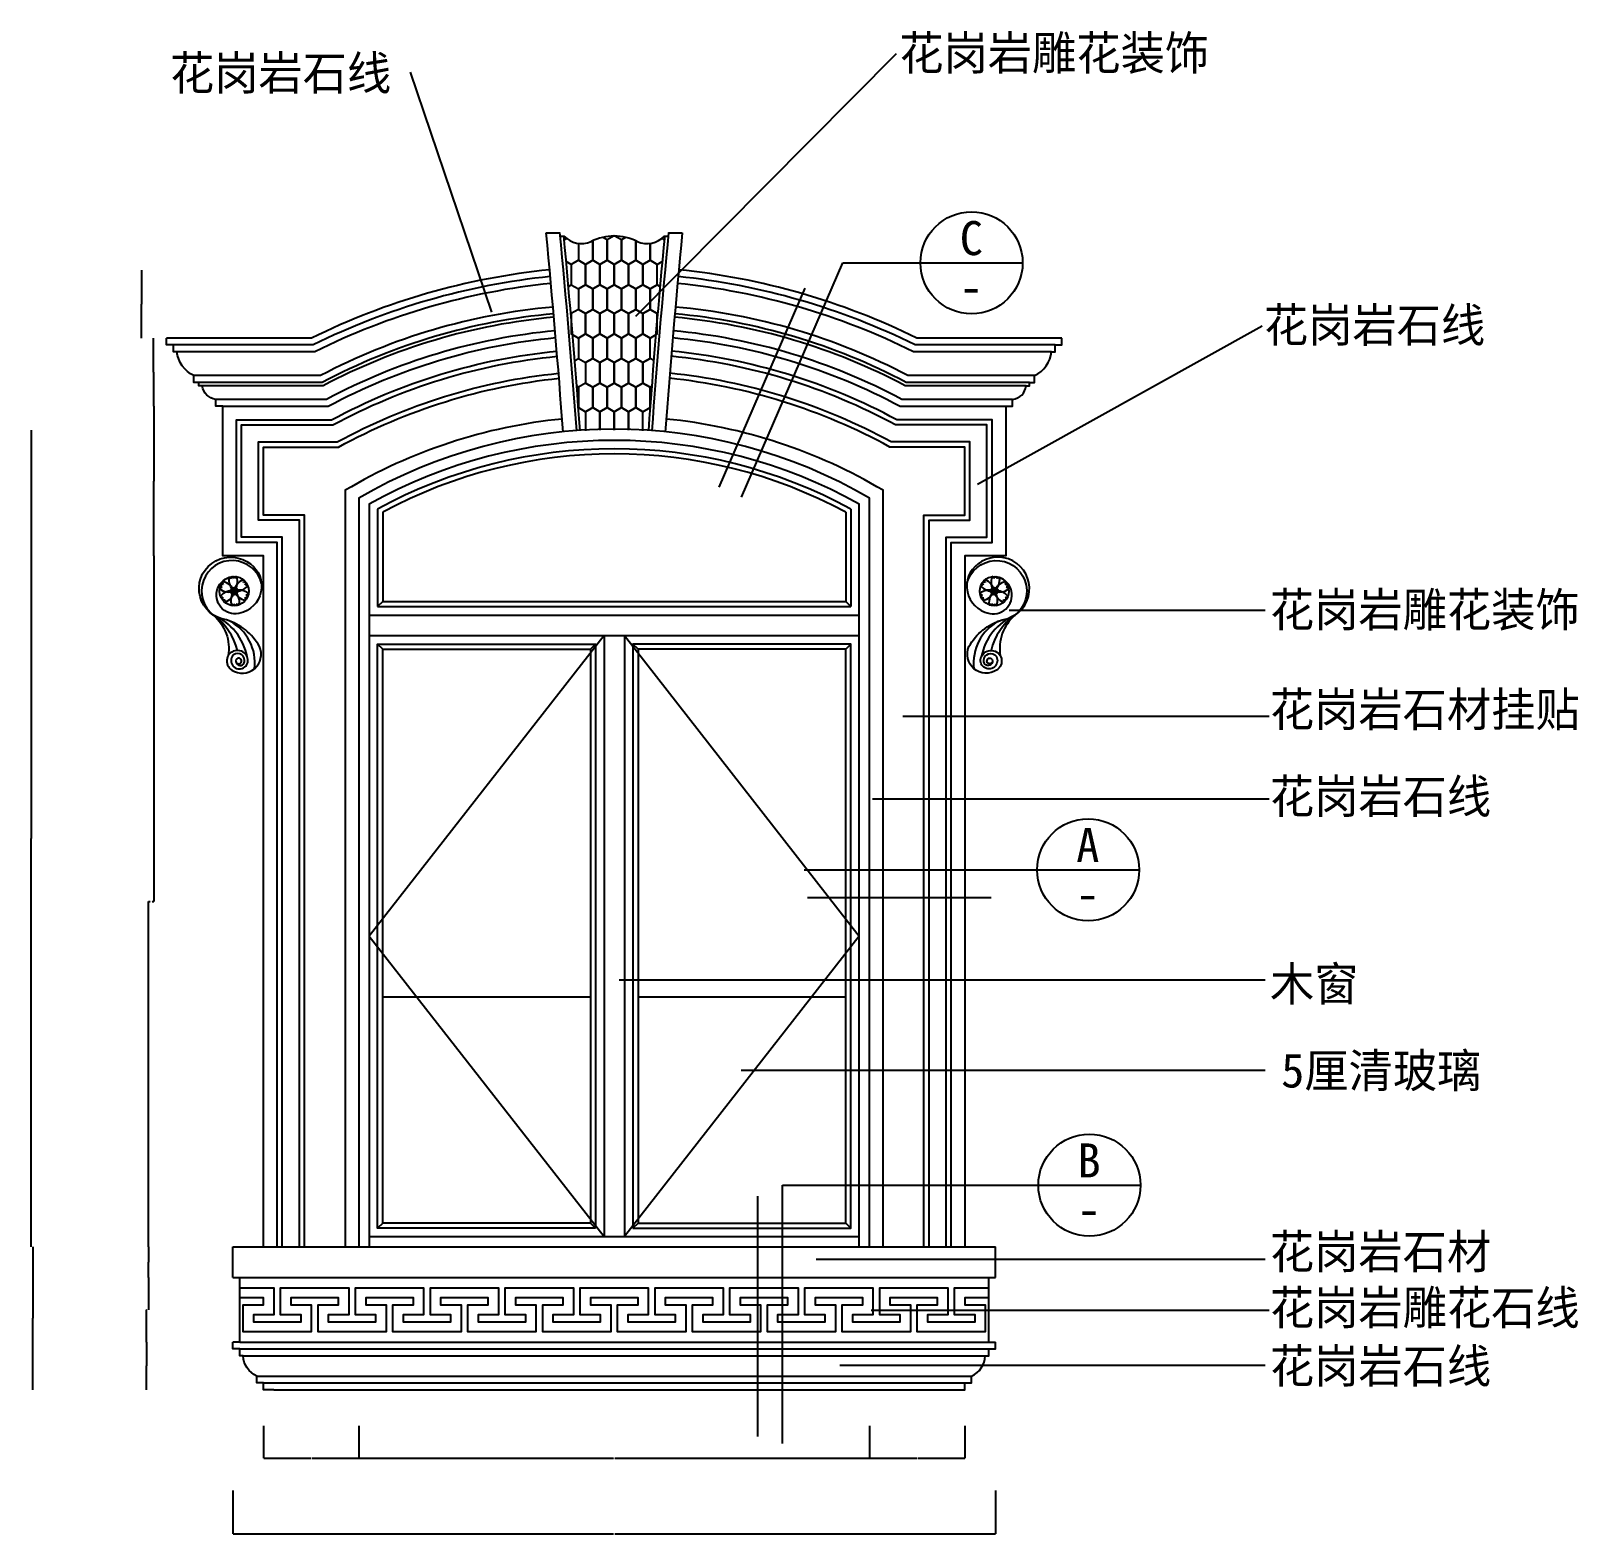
# Model space of a CAD drawing. Header units: metres. Extents: x 1450 to 10156, y 1788 to 13019.
# Drawn here: x 1478 to 6023, y 8602 to 13019 of the extents above; entities that cross this region are included whole.
import ezdxf

# ---------------------------------------------------------------- set-up
doc = ezdxf.new("R2010")
doc.units = ezdxf.units.M
for name, color, linetype in [('3', 3, 'Continuous'), ('4', 4, 'Continuous'), ('7', 7, 'Continuous'), ('BH', 3, 'Continuous'), ('DIM', 3, 'Continuous'), ('TEXT', 3, 'Continuous')]:
    doc.layers.add(name, color=color, linetype=linetype)
doc.dimstyles.get("Standard").update_dxf_attribs({"dimtxt": 2.5, "dimasz": 2.5, "dimexe": 1.25, "dimexo": 0.625, "dimtad": 1, "dimcen": 2.5, "dimazin": 3, "dimtfac": 1, "dimtmove": 0, "dimatfit": 3})

msp = doc.modelspace()

# ---------------------------------------------------------------- texts
at = {"layer": 'DIM'}
for s, p in [('C', (4206.8, 12360)), ('-', (4206.27, 12216.68)), ('A', (4548.97, 10576.48)), ('-', (4548.71, 10433.16)), ('B', (4552.77, 9649.88)), ('-', (4552.51, 9506.56))]:
    msp.add_text(s, height=100, dxfattribs=at).set_placement(p)
at = {"layer": 'TEXT'}
for s, p in [('花岗岩雕花装饰', (4029.17, 12904.05)), ('花岗岩石线', (1886.66, 12845.23)), ('花岗岩石线', (5100.43, 12104.59)), ('花岗岩雕花装饰', (5117.99, 11268.05)), ('花岗岩石材挂贴', (5117.99, 10975.04)), ('花岗岩石线', (5117.99, 10719.77)), ('木窗', (5117.99, 10168.74)), ('5厘清玻璃', (5151.07, 9914.11)), ('花岗岩石材', (5117.99, 9382.07)), ('花岗岩雕花石线', (5117.99, 9217.37)), ('花岗岩石线', (5117.99, 9046.02))]:
    msp.add_text(s, height=100, dxfattribs=at).set_placement(p)

# ---------------------------------------------------------------- blocks, each defined once
blk = doc.blocks.new('*D4')
for p, q in [((1839.61, 11475.97), (1839.61, 10460.97)), ((1823.25, 9445.97), (1823.25, 10460.97)), ((1823.5, 10460.97), (1828.93, 10460.97)), ((1833.93, 10460.97), (1839.36, 10460.97))]:
    blk.add_line(p, q)
at = {"layer": 'Defpoints'}
for p in [(1839.61, 11475.97), (1823.25, 10460.97), (1823.25, 9445.97)]:
    blk.add_point(p, dxfattribs=at)
at = {"layer": 'DIM', "insert": (1831.43, 10460.97), "char_height": 1, "attachment_point": 5}
blk.add_mtext('16,36', dxfattribs=at)
blk = doc.blocks.new('*D12')
for p, q in [((1823.25, 9355.97), (1823.25, 9260.97)), ((1817.77, 9165.97), (1817.77, 9260.97)), ((1818.02, 9260.97), (1818.51, 9260.97)), ((1822.51, 9260.97), (1823, 9260.97))]:
    blk.add_line(p, q)
at = {"layer": 'Defpoints'}
for p in [(1823.25, 9355.97), (1817.77, 9260.97), (1817.77, 9165.97)]:
    blk.add_point(p, dxfattribs=at)
at = {"layer": 'DIM', "insert": (1820.51, 9260.97), "char_height": 1, "attachment_point": 5}
blk.add_mtext('5,48', dxfattribs=at)
blk = doc.blocks.new('*D13')
for p, q in [((1817.77, 9165.97), (1817.77, 9095.97)), ((1817.52, 9095.97), (1817.27, 9095.97)), ((1817.77, 9025.97), (1817.77, 9095.97)), ((1817.77, 9095.97), (1817.77, 9095.97)), ((1818.02, 9095.97), (1818.27, 9095.97))]:
    blk.add_line(p, q)
at = {"layer": 'Defpoints'}
for p in [(1817.77, 9165.97), (1817.77, 9095.97), (1817.77, 9025.97)]:
    blk.add_point(p, dxfattribs=at)
at = {"layer": 'DIM', "insert": (1817.77, 9097.095), "char_height": 1, "attachment_point": 5}
blk.add_mtext('0', dxfattribs=at)
blk = doc.blocks.new('*D15')
for p, q in [((1823.25, 9445.97), (1823.25, 9400.97)), ((1823, 9400.97), (1822.75, 9400.97)), ((1823.25, 9355.97), (1823.25, 9400.97)), ((1823.25, 9400.97), (1823.25, 9400.97)), ((1823.5, 9400.97), (1823.75, 9400.97))]:
    blk.add_line(p, q)
at = {"layer": 'Defpoints'}
for p in [(1823.25, 9445.97), (1823.25, 9400.97), (1823.25, 9355.97)]:
    blk.add_point(p, dxfattribs=at)
at = {"layer": 'DIM', "insert": (1823.25, 9402.095), "char_height": 1, "attachment_point": 5}
blk.add_mtext('0', dxfattribs=at)
blk = doc.blocks.new('*D16')
for p, q in [((1803.47, 12315.97), (1803.47, 12215.97)), ((1803.22, 12215.97), (1802.97, 12215.97)), ((1803.47, 12115.97), (1803.47, 12215.97)), ((1803.47, 12215.97), (1803.47, 12215.97)), ((1803.72, 12215.97), (1803.97, 12215.97))]:
    blk.add_line(p, q)
at = {"layer": 'Defpoints'}
for p in [(1803.47, 12315.97), (1803.47, 12215.97), (1803.47, 12115.97)]:
    blk.add_point(p, dxfattribs=at)
at = {"layer": 'DIM', "insert": (1803.47, 12217.095), "char_height": 1, "attachment_point": 5}
blk.add_mtext('0', dxfattribs=at)
blk = doc.blocks.new('*D17')
for p, q in [((1837.03, 12115.97), (1837.03, 12015.97)), ((1839.86, 12015.97), (1836.78, 12015.97)), ((1839.61, 11915.97), (1839.61, 12015.97))]:
    blk.add_line(p, q)
at = {"layer": 'Defpoints'}
for p in [(1837.03, 12115.97), (1839.61, 12015.97), (1839.61, 11915.97)]:
    blk.add_point(p, dxfattribs=at)
at = {"layer": 'DIM', "insert": (1838.32, 12014.845), "char_height": 1, "attachment_point": 5}
blk.add_mtext('2,58', dxfattribs=at)
blk = doc.blocks.new('*D18')
for p, q in [((1839.61, 11915.97), (1839.61, 11695.97)), ((1839.36, 11695.97), (1839.11, 11695.97)), ((1839.61, 11475.97), (1839.61, 11695.97)), ((1839.61, 11695.97), (1839.61, 11695.97)), ((1839.86, 11695.97), (1840.11, 11695.97))]:
    blk.add_line(p, q)
at = {"layer": 'Defpoints'}
for p in [(1839.61, 11915.97), (1839.61, 11695.97), (1839.61, 11475.97)]:
    blk.add_point(p, dxfattribs=at)
at = {"layer": 'DIM', "insert": (1839.61, 11697.095), "char_height": 1, "attachment_point": 5}
blk.add_mtext('0', dxfattribs=at)
blk = doc.blocks.new('*D25')
for p, q in [((2441.76, 8919.59), (2441.76, 8824.59)), ((3941.76, 8919.59), (3941.76, 8824.59)), ((2442.01, 8824.59), (3189.76, 8824.59)), ((3193.76, 8824.59), (3941.51, 8824.59))]:
    blk.add_line(p, q)
at = {"layer": 'Defpoints'}
for p in [(2441.76, 8919.59), (3941.76, 8919.59), (2441.76, 8824.59)]:
    blk.add_point(p, dxfattribs=at)
at = {"layer": 'DIM', "insert": (3191.76, 8824.59), "char_height": 1, "attachment_point": 5}
blk.add_mtext('1500', dxfattribs=at)
blk = doc.blocks.new('*D26')
for p, q in [((2071.76, 8730.08), (2071.76, 8602.71)), ((4311.76, 8730.08), (4311.76, 8602.71)), ((2072.01, 8602.71), (3189.76, 8602.71)), ((3193.76, 8602.71), (4311.51, 8602.71))]:
    blk.add_line(p, q)
at = {"layer": 'Defpoints'}
for p in [(2071.76, 8730.08), (4311.76, 8730.08), (2071.76, 8602.71)]:
    blk.add_point(p, dxfattribs=at)
at = {"layer": 'DIM', "insert": (3191.76, 8602.71), "char_height": 1, "attachment_point": 5}
blk.add_mtext('2240', dxfattribs=at)
blk = doc.blocks.new('*D27')
for p, q in [((2161.76, 8919.59), (2161.76, 8824.59)), ((2441.76, 8919.59), (2441.76, 8824.59)), ((2162.01, 8824.59), (2300.26, 8824.59)), ((2303.26, 8824.59), (2441.51, 8824.59))]:
    blk.add_line(p, q)
at = {"layer": 'Defpoints'}
for p in [(2161.76, 8919.59), (2441.76, 8919.59), (2161.76, 8824.59)]:
    blk.add_point(p, dxfattribs=at)
at = {"layer": 'DIM', "insert": (2301.76, 8824.59), "char_height": 1, "attachment_point": 5}
blk.add_mtext('280', dxfattribs=at)
blk = doc.blocks.new('*D28')
for p, q in [((3941.76, 8919.59), (3941.76, 8824.59)), ((4221.76, 8919.59), (4221.76, 8824.59)), ((3942.01, 8824.59), (4080.26, 8824.59)), ((4083.26, 8824.59), (4221.51, 8824.59))]:
    blk.add_line(p, q)
at = {"layer": 'Defpoints'}
for p in [(3941.76, 8919.59), (4221.76, 8919.59), (3941.76, 8824.59)]:
    blk.add_point(p, dxfattribs=at)
at = {"layer": 'DIM', "insert": (4081.76, 8824.59), "char_height": 1, "attachment_point": 5}
blk.add_mtext('280', dxfattribs=at)
blk = doc.blocks.new('*D3')
for p, q in [((1478.8, 11845.97), (1478.8, 10645.97)), ((1478.55, 10645.97), (1478.3, 10645.97)), ((1478.8, 9445.97), (1478.8, 10645.97)), ((1478.8, 10645.97), (1478.8, 10645.97)), ((1479.05, 10645.97), (1479.3, 10645.97))]:
    blk.add_line(p, q)
at = {"layer": 'Defpoints'}
for p in [(1478.8, 11845.97), (1478.8, 10645.97), (1478.8, 9445.97)]:
    blk.add_point(p, dxfattribs=at)
at = {"layer": 'DIM', "insert": (1478.8, 10647.095), "char_height": 1, "attachment_point": 5}
blk.add_mtext('0', dxfattribs=at)
blk = doc.blocks.new('*D14')
for p, q in [((1484.05, 9445.97), (1484.05, 9235.97)), ((1483.8, 9235.97), (1483.55, 9235.97)), ((1484.05, 9025.97), (1484.05, 9235.97)), ((1484.05, 9235.97), (1484.05, 9235.97)), ((1484.3, 9235.97), (1484.55, 9235.97))]:
    blk.add_line(p, q)
at = {"layer": 'Defpoints'}
for p in [(1484.05, 9445.97), (1484.05, 9235.97), (1484.05, 9025.97)]:
    blk.add_point(p, dxfattribs=at)
at = {"layer": 'DIM', "insert": (1484.05, 9237.095), "char_height": 1, "attachment_point": 5}
blk.add_mtext('0', dxfattribs=at)

# ---------------------------------------------------------------- dimensions: what is measured, and where the dimension line sits
at = {"layer": 'DIM'}
for base, p1, p2, picture, middle in [((1803.47, 12215.97), (1803.47, 12115.97), (1803.47, 12315.97), '*D16', (1803.47, 12217.095)), ((1839.61, 12015.97), (1839.61, 11915.97), (1837.03, 12115.97), '*D17', (1838.32, 12014.845)), ((1839.61, 11695.97), (1839.61, 11475.97), (1839.61, 11915.97), '*D18', (1839.61, 11697.095)), ((1478.8, 10645.97), (1478.8, 9445.97), (1478.8, 11845.97), '*D3', (1478.8, 10647.095)), ((1823.25, 10460.97), (1823.25, 9445.97), (1839.61, 11475.97), '*D4', (1831.43, 10460.97)), ((1484.05, 9235.97), (1484.05, 9025.97), (1484.05, 9445.97), '*D14', (1484.05, 9237.095)), ((1823.25, 9400.97), (1823.25, 9355.97), (1823.25, 9445.97), '*D15', (1823.25, 9402.095)), ((1817.77, 9260.97), (1817.77, 9165.97), (1823.25, 9355.97), '*D12', (1820.51, 9260.97)), ((1817.77, 9095.97), (1817.77, 9025.97), (1817.77, 9165.97), '*D13', (1817.77, 9097.095)), ((2161.76, 8824.59), (2161.76, 8919.59), (2441.76, 8919.59), '*D27', (2301.76, 8824.59)), ((2441.76, 8824.59), (2441.76, 8919.59), (3941.76, 8919.59), '*D25', (3191.76, 8824.59)), ((3941.76, 8824.59), (3941.76, 8919.59), (4221.76, 8919.59), '*D28', (4081.76, 8824.59)), ((2071.76, 8602.71), (2071.76, 8730.08), (4311.76, 8730.08), '*D26', (3191.76, 8602.71))]:
    dim = msp.add_linear_dim(base=base, p1=p1, p2=p2, dimstyle='Standard', dxfattribs=at)
    dim.commit()
    dim.dimension.update_dxf_attribs({"geometry": picture, "text_midpoint": middle})

# ---------------------------------------------------------------- hatches: boundary and pattern name
at = {"layer": 'BH'}
h = msp.add_hatch(dxfattribs=at)
h.set_pattern_fill('AR-RROOF', scale=400)
h.paths.add_polyline_path([(3871.76, 11604.79, 0.25), (2511.76, 11604.79), (2511.76, 11342.28), (3871.76, 11342.28)])
h.paths.add_polyline_path([(3121.76, 11191.08), (2511.76, 10410.32), (2511.76, 10307.93), (3121.76, 9527.17)])
h.paths.add_polyline_path([(3121.76, 11191.08), (3121.76, 11202.28), (2511.76, 11202.28), (2511.76, 10410.32)])
h.paths.add_polyline_path([(2511.76, 10307.93), (2511.76, 9515.97), (3121.76, 9515.97), (3121.76, 9527.17)])
h.paths.add_polyline_path([(3871.76, 10307.93), (3261.76, 9527.17), (3261.76, 9515.97), (3871.76, 9515.97)])
h.paths.add_polyline_path([(3871.76, 10307.93), (3871.76, 10410.32), (3261.76, 11191.08), (3261.76, 9527.17)])
h.paths.add_polyline_path([(3871.76, 11202.28), (3261.76, 11202.28), (3261.76, 11191.08), (3871.76, 10410.32)])

# ---------------------------------------------------------------- linework, layer by layer
at = {"layer": '3'}
for p, q in [((2496.76, 11613.73), (2496.76, 11327.28)), ((2511.76, 11604.79), (2511.76, 11342.28)), ((3871.76, 11604.79), (3871.76, 11342.28)), ((3886.76, 11613.73), (3886.76, 11327.28)), ((2511.76, 11342.28), (2496.76, 11327.28)), ((2496.76, 11327.28), (3886.76, 11327.28)), ((2511.76, 11342.28), (3871.76, 11342.28)), ((3871.76, 11342.28), (3886.76, 11327.28)), ((3161.76, 11242.28), (2471.76, 10359.12)), ((3221.76, 11242.28), (3911.76, 10359.12)), ((2511.76, 11202.28), (2496.76, 11217.28)), ((3121.76, 11202.28), (3136.76, 11217.28)), ((3261.76, 11202.28), (3246.76, 11217.28)), ((3871.76, 11202.28), (3886.76, 11217.28)), ((2471.76, 10359.12), (3161.76, 9475.97)), ((3911.76, 10359.12), (3221.76, 9475.97)), ((2511.76, 9515.97), (2496.76, 9500.97)), ((3121.76, 9515.97), (3136.76, 9500.97)), ((3261.76, 9515.97), (3246.76, 9500.97)), ((3871.76, 9515.97), (3886.76, 9500.97))]:
    msp.add_line(p, q, dxfattribs=at)
for points in [[(3044.69, 12404.97), (3051.73, 12409.04)], [(3128.68, 12402.04), (3128.68, 12344.89), (3149.71, 12332.75), (3170.73, 12344.89), (3170.73, 12404.9), (3158.17, 12412.16)], [(3225.35, 12412.16), (3212.79, 12404.9), (3212.79, 12344.89), (3233.82, 12332.75), (3254.85, 12344.89), (3254.85, 12402.04)], [(3338.84, 12404.97), (3331.79, 12409.04)], [(3086.62, 12394.78), (3086.62, 12344.89), (3065.59, 12332.75), (3050.64, 12341.38)], [(3086.62, 12394.78), (3086.62, 12344.89), (3107.65, 12332.75), (3128.68, 12344.89), (3128.68, 12402.04)], [(3254.85, 12402.04), (3254.85, 12344.89), (3275.88, 12332.75), (3296.91, 12344.89), (3296.91, 12394.78)], [(3296.91, 12394.78), (3296.91, 12344.89), (3317.93, 12332.75), (3332.89, 12341.38)], [(3057.3, 12267.94), (3065.59, 12272.73), (3086.62, 12260.59), (3086.62, 12200.57), (3065.59, 12188.43), (3064.2, 12189.23)], [(3326.22, 12267.94), (3317.93, 12272.73), (3296.91, 12260.59), (3296.91, 12200.57), (3317.93, 12188.43), (3319.33, 12189.23)], [(3075.78, 12049.99), (3086.62, 12056.25), (3107.65, 12044.11), (3107.65, 11984.1), (3086.62, 11971.95), (3081.7, 11974.8)], [(3307.75, 12049.99), (3296.91, 12056.25), (3275.88, 12044.11), (3275.88, 11984.1), (3296.91, 11971.95), (3301.83, 11974.8)], [(3149.71, 11845.38), (3149.71, 11899.8), (3128.68, 11911.94), (3107.65, 11899.8), (3107.65, 11843.62)], [(3191.76, 11845.97), (3191.76, 11899.8), (3170.73, 11911.94), (3149.71, 11899.8), (3149.71, 11845.38)], [(3233.82, 11845.38), (3233.82, 11899.8), (3212.79, 11911.94), (3191.76, 11899.8), (3191.76, 11845.97)], [(3275.88, 11843.62), (3275.88, 11899.8), (3254.85, 11911.94), (3233.82, 11899.8), (3233.82, 11845.38)]]:
    msp.add_lwpolyline(points, dxfattribs=at)
for points in [[(3191.76, 12417.04), (3170.73, 12404.9), (3170.73, 12344.89), (3191.76, 12332.75), (3212.79, 12344.89), (3212.79, 12404.9)], [(3086.62, 12344.89), (3065.59, 12332.75), (3065.59, 12272.73), (3086.62, 12260.59), (3107.65, 12272.73), (3107.65, 12332.75)], [(3128.68, 12344.89), (3107.65, 12332.75), (3107.65, 12272.73), (3128.68, 12260.59), (3149.71, 12272.73), (3149.71, 12332.75)], [(3170.73, 12344.89), (3149.71, 12332.75), (3149.71, 12272.73), (3170.73, 12260.59), (3191.76, 12272.73), (3191.76, 12332.75)], [(3212.79, 12344.89), (3191.76, 12332.75), (3191.76, 12272.73), (3212.79, 12260.59), (3233.82, 12272.73), (3233.82, 12332.75)], [(3254.85, 12344.89), (3233.82, 12332.75), (3233.82, 12272.73), (3254.85, 12260.59), (3275.88, 12272.73), (3275.88, 12332.75)], [(3296.91, 12344.89), (3275.88, 12332.75), (3275.88, 12272.73), (3296.91, 12260.59), (3317.93, 12272.73), (3317.93, 12332.75)], [(3107.65, 12272.73), (3086.62, 12260.59), (3086.62, 12200.57), (3107.65, 12188.43), (3128.68, 12200.57), (3128.68, 12260.59)], [(3149.71, 12272.73), (3128.68, 12260.59), (3128.68, 12200.57), (3149.71, 12188.43), (3170.73, 12200.57), (3170.73, 12260.59)], [(3191.76, 12272.73), (3170.73, 12260.59), (3170.73, 12200.57), (3191.76, 12188.43), (3212.79, 12200.57), (3212.79, 12260.59)], [(3233.82, 12272.73), (3212.79, 12260.59), (3212.79, 12200.57), (3233.82, 12188.43), (3254.85, 12200.57), (3254.85, 12260.59)], [(3275.88, 12272.73), (3254.85, 12260.59), (3254.85, 12200.57), (3275.88, 12188.43), (3296.91, 12200.57), (3296.91, 12260.59)], [(3086.62, 12200.57), (3065.59, 12188.43), (3065.59, 12128.41), (3086.62, 12116.27), (3107.65, 12128.41), (3107.65, 12188.43)], [(3128.68, 12200.57), (3107.65, 12188.43), (3107.65, 12128.41), (3128.68, 12116.27), (3149.71, 12128.41), (3149.71, 12188.43)], [(3170.73, 12200.57), (3149.71, 12188.43), (3149.71, 12128.41), (3170.73, 12116.27), (3191.76, 12128.41), (3191.76, 12188.43)], [(3212.79, 12200.57), (3191.76, 12188.43), (3191.76, 12128.41), (3212.79, 12116.27), (3233.82, 12128.41), (3233.82, 12188.43)], [(3254.85, 12200.57), (3233.82, 12188.43), (3233.82, 12128.41), (3254.85, 12116.27), (3275.88, 12128.41), (3275.88, 12188.43)], [(3296.91, 12200.57), (3275.88, 12188.43), (3275.88, 12128.41), (3296.91, 12116.27), (3317.93, 12128.41), (3317.93, 12188.43)], [(3107.65, 12128.41), (3086.62, 12116.27), (3086.62, 12056.25), (3107.65, 12044.11), (3128.68, 12056.25), (3128.68, 12116.27)], [(3149.71, 12128.41), (3128.68, 12116.27), (3128.68, 12056.25), (3149.71, 12044.11), (3170.73, 12056.25), (3170.73, 12116.27)], [(3191.76, 12128.41), (3170.73, 12116.27), (3170.73, 12056.25), (3191.76, 12044.11), (3212.79, 12056.25), (3212.79, 12116.27)], [(3233.82, 12128.41), (3212.79, 12116.27), (3212.79, 12056.25), (3233.82, 12044.11), (3254.85, 12056.25), (3254.85, 12116.27)], [(3275.88, 12128.41), (3254.85, 12116.27), (3254.85, 12056.25), (3275.88, 12044.11), (3296.91, 12056.25), (3296.91, 12116.27)], [(3128.68, 12056.25), (3107.65, 12044.11), (3107.65, 11984.1), (3128.68, 11971.95), (3149.71, 11984.1), (3149.71, 12044.11)], [(3170.73, 12056.25), (3149.71, 12044.11), (3149.71, 11984.1), (3170.73, 11971.95), (3191.76, 11984.1), (3191.76, 12044.11)], [(3212.79, 12056.25), (3191.76, 12044.11), (3191.76, 11984.1), (3212.79, 11971.95), (3233.82, 11984.1), (3233.82, 12044.11)], [(3254.85, 12056.25), (3233.82, 12044.11), (3233.82, 11984.1), (3254.85, 11971.95), (3275.88, 11984.1), (3275.88, 12044.11)], [(3107.65, 11984.1), (3086.62, 11971.95), (3086.62, 11911.94), (3107.65, 11899.8), (3128.68, 11911.94), (3128.68, 11971.95)], [(3149.71, 11984.1), (3128.68, 11971.95), (3128.68, 11911.94), (3149.71, 11899.8), (3170.73, 11911.94), (3170.73, 11971.95)], [(3191.76, 11984.1), (3170.73, 11971.95), (3170.73, 11911.94), (3191.76, 11899.8), (3212.79, 11911.94), (3212.79, 11971.95)], [(3233.82, 11984.1), (3212.79, 11971.95), (3212.79, 11911.94), (3233.82, 11899.8), (3254.85, 11911.94), (3254.85, 11971.95)], [(3275.88, 11984.1), (3254.85, 11971.95), (3254.85, 11911.94), (3275.88, 11899.8), (3296.91, 11911.94), (3296.91, 11971.95)], [(3136.76, 9500.97), (2496.76, 9500.97), (2496.76, 11217.28), (3136.76, 11217.28), (3136.76, 9500.97)], [(3121.76, 9515.97), (2511.76, 9515.97), (2511.76, 11202.28), (3121.76, 11202.28), (3121.76, 9515.97)], [(3246.76, 9500.97), (3886.76, 9500.97), (3886.76, 11217.28), (3246.76, 11217.28), (3246.76, 9500.97)], [(3261.76, 9515.97), (3871.76, 9515.97), (3871.76, 11202.28), (3261.76, 11202.28), (3261.76, 9515.97)]]:
    msp.add_lwpolyline(points, close=True, dxfattribs=at)
for points in [[(3012.03, 12207.34, 0.1), (2329.25, 12005.97), (1956.76, 12005.97)], [(4426.76, 12005.97), (4054.27, 12005.97, 0.1), (3371.5, 12207.34, 0.1)], [(3018.08, 12137.6, 0.1), (2346.47, 11935.97), (2021.76, 11935.97)], [(4361.76, 11935.97), (4037.06, 11935.97, 0.1), (3365.45, 12137.6, 0.1)], [(2216.76, 9445.97), (2216.76, 11530.97), (2096.76, 11530.97), (2096.76, 11860.97), (2365.31, 11860.97, -0.1), (3024.34, 12062.85, -0.1)], [(4166.76, 9445.97), (4166.76, 11530.97), (4286.76, 11530.97), (4286.76, 11860.97), (4018.22, 11860.97, 0.1), (3359.19, 12062.85, 0.1)], [(2266.76, 9445.97), (2266.76, 11580.97), (2146.76, 11580.97), (2146.76, 11810.97), (2378.11, 11810.97, -0.1), (3028.39, 12013.01, -0.1)], [(4116.76, 9445.97), (4116.76, 11580.97), (4236.76, 11580.97), (4236.76, 11810.97), (4005.41, 11810.97, 0.1), (3355.14, 12013.01, 0.1)], [(3038.82, 11878.39, 0.11), (2401.76, 11668.92), (2401.76, 9445.97)], [(3981.76, 9445.97), (3981.76, 11668.92, 0.11), (3344.71, 11878.39, 0.11)], [(2080.42, 11165.93, 5.48), (2081.37, 11171.69, 1.31), (2105.88, 11169.33, 0.74), (2069.17, 11180.98, 1.63), (2113.43, 11179.59, 1.37), (2068.5, 11140.73, 0.75), (2149.55, 11209.62, 0.2), (2052.45, 11288.02, -1.23), (2112.79, 11459.32, -0.65), (2102.6, 11311.34, -1.01), (2055.57, 11411.13)], [(2155.89, 11394.82, 1.41), (2014.9, 11301.85, -0.26), (2057.63, 11182.82)], [(4303.11, 11165.93, -5.48), (4302.16, 11171.69, -1.31), (4277.64, 11169.33, -0.74), (4314.35, 11180.98, -1.63), (4270.1, 11179.59, -1.37), (4315.03, 11140.73, -0.75), (4233.98, 11209.62, -0.2), (4331.08, 11288.02, 1.23), (4270.73, 11459.32, 0.65), (4280.93, 11311.34, 1.01), (4327.95, 11411.13)], [(4227.64, 11394.82, -1.41), (4368.63, 11301.85, 0.26), (4325.89, 11182.82)]]:
    msp.add_lwpolyline(points, format="xyb", dxfattribs=at)
for centre, radius in [((2075.17, 11372.87), 42.92), ((4308.36, 11372.87), 42.92), ((2075.17, 11372.87), 10.73), ((4308.36, 11372.87), 10.73)]:
    msp.add_circle(centre, radius, dxfattribs=at)
for centre, radius, start, end in [((3191.76, 10339.72), 1451.25, 61.39, 118.61), ((3191.76, 10339.72), 1436.25, 61.74, 118.26), ((2102.29, 11406.14), 42.92, 170.81, 230.81), ((2060.38, 11405.95), 7.06, 27.48, 93.78), ((2076.99, 11406.97), 10.58, 125.63, 167.8), ((2066.52, 11405.91), 10.58, 23.82, 65.99), ((2041.9, 11399.99), 42.92, 320.81, 20.81), ((2082.98, 11408.25), 7.06, 97.84, 164.14), ((4341.62, 11399.99), 42.92, 159.19, 219.19), ((4300.54, 11408.25), 7.06, 15.86, 82.16), ((4317.01, 11405.91), 10.58, 114.01, 156.18), ((4281.24, 11406.14), 42.92, 309.19, 9.19), ((4306.54, 11406.97), 10.58, 12.2, 54.37), ((4323.14, 11405.95), 7.06, 86.22, 152.52), ((2039.13, 11376.61), 7.06, 87.48, 153.78), ((2059.92, 11412.99), 42.92, 230.81, 290.81), ((2068.31, 11330.51), 42.92, 80.81, 140.81), ((2042.23, 11381.9), 10.58, 83.82, 125.99), ((2046.55, 11391.5), 10.58, 185.63, 227.8), ((2048.44, 11397.33), 7.06, 157.84, 224.14), ((2035.05, 11357.63), 42.92, 20.81, 80.81), ((2032.8, 11379.73), 42.92, 290.81, 350.81), ((2108.43, 11345.75), 42.92, 140.81, 200.81), ((2115.28, 11388.12), 42.92, 200.81, 260.81), ((2117.53, 11366.02), 42.92, 110.81, 170.81), ((2048.04, 11339.61), 42.92, 350.81, 50.81), ((2090.41, 11332.75), 42.92, 50.81, 110.81), ((2082.02, 11415.24), 42.92, 260.81, 320.81), ((2096.42, 11402.21), 7.06, 327.48, 33.78), ((2105.61, 11388.35), 10.58, 65.63, 107.8), ((2109.71, 11383.79), 7.06, 37.84, 104.14), ((2099.45, 11396.88), 10.58, 323.82, 5.99), ((2111.2, 11369.13), 7.06, 267.48, 333.78), ((4272.32, 11369.13), 7.06, 206.22, 272.52), ((4293.11, 11332.75), 42.92, 69.19, 129.19), ((4273.81, 11383.79), 7.06, 75.86, 142.16), ((4301.5, 11415.24), 42.92, 219.19, 279.19), ((4284.08, 11396.88), 10.58, 174.01, 216.18), ((4277.92, 11388.35), 10.58, 72.2, 114.37), ((4268.24, 11388.12), 42.92, 279.19, 339.19), ((4287.1, 11402.21), 7.06, 146.22, 212.52), ((4265.99, 11366.02), 42.92, 9.19, 69.19), ((4335.48, 11339.61), 42.92, 129.19, 189.19), ((4348.48, 11357.63), 42.92, 99.19, 159.19), ((4350.73, 11379.73), 42.92, 189.19, 249.19), ((4323.61, 11412.99), 42.92, 249.19, 309.19), ((4315.22, 11330.51), 42.92, 39.19, 99.19), ((4275.1, 11345.75), 42.92, 339.19, 39.19), ((4341.29, 11381.9), 10.58, 54.01, 96.18), ((4335.09, 11397.33), 7.06, 315.86, 22.16), ((4336.98, 11391.5), 10.58, 312.2, 354.37), ((4344.4, 11376.61), 7.06, 26.22, 92.52), ((2040.62, 11361.95), 7.06, 217.84, 284.14), ((2050.88, 11348.87), 10.58, 143.82, 185.99), ((2044.73, 11357.4), 10.58, 245.63, 287.8), ((2053.91, 11343.53), 7.06, 147.48, 213.78), ((2067.35, 11337.5), 7.06, 277.84, 344.14), ((2083.81, 11339.84), 10.58, 203.82, 245.99), ((2073.34, 11338.77), 10.58, 305.63, 347.8), ((2089.95, 11339.79), 7.06, 207.48, 273.78), ((2101.89, 11348.41), 7.06, 337.84, 44.14), ((2108.1, 11363.85), 10.58, 263.82, 305.99), ((2103.78, 11354.25), 10.58, 5.63, 47.8), ((4279.74, 11354.25), 10.58, 132.2, 174.37), ((4275.43, 11363.85), 10.58, 234.01, 276.18), ((4281.63, 11348.41), 7.06, 135.86, 202.16), ((4293.58, 11339.79), 7.06, 266.22, 332.52), ((4310.18, 11338.77), 10.58, 192.2, 234.37), ((4299.71, 11339.84), 10.58, 294.01, 336.18), ((4316.18, 11337.5), 7.06, 195.86, 262.16), ((4329.62, 11343.53), 7.06, 326.22, 32.52), ((4338.8, 11357.4), 10.58, 252.2, 294.37), ((4332.64, 11348.87), 10.58, 354.01, 36.18), ((4342.91, 11361.95), 7.06, 255.86, 322.16), ((1950.34, 11148.99), 165.93, 10.63, 67.11), ((1910.82, 11156.15), 179.06, 13.7, 54.46), ((1997.24, 11162.22), 138.8, 352.75, 61.88), ((4386.29, 11162.22), 138.8, 118.12, 187.25), ((4433.18, 11148.99), 165.93, 112.89, 169.37), ((4472.7, 11156.15), 179.06, 125.54, 166.3)]:
    msp.add_arc(centre, radius, start, end, dxfattribs=at)
at = {"layer": '4'}
for p, q in [((2071.76, 9445.97), (4311.76, 9445.97)), ((2071.76, 9355.97), (2071.76, 9445.97)), ((4311.76, 9355.97), (4311.76, 9445.97)), ((2071.76, 9355.97), (4311.76, 9355.97)), ((2091.76, 9165.97), (2091.76, 9355.97)), ((4291.76, 9165.97), (4291.76, 9355.97)), ((2091.76, 9165.97), (2071.76, 9165.97)), ((2091.76, 9165.97), (4291.76, 9165.97)), ((4291.76, 9165.97), (4311.76, 9165.97)), ((2191.76, 9025.97), (4221.76, 9025.97))]:
    msp.add_line(p, q, dxfattribs=at)
for points in [[(3002.12, 12316.89, 0.09), (2302.87, 12115.97), (1876.76, 12115.97)], [(4506.76, 12115.97), (4080.65, 12115.97, 0.09), (3381.41, 12316.89, 0.09)], [(2041.76, 11915.97), (2021.76, 11915.97), (2021.76, 11935.97, -0.35), (1981.76, 11975.97), (1971.76, 11975.97), (1971.76, 11985.97), (1956.76, 11985.97), (1956.76, 12005.97, -0.25), (1906.76, 12075.97), (1896.76, 12075.97), (1896.76, 12095.97), (1876.76, 12095.97), (1876.76, 12115.97)], [(2161.76, 9445.97), (2161.76, 11475.97), (2041.76, 11475.97), (2041.76, 11915.97), (2351.45, 11915.97, -0.1), (3019.77, 12117.67)], [(3363.76, 12117.67, -0.1), (4032.08, 11915.97), (4341.76, 11915.97), (4341.76, 11475.97), (4221.76, 11475.97), (4221.76, 9445.97)], [(4341.76, 11915.97), (4361.76, 11915.97), (4361.76, 11935.97, 0.35), (4401.76, 11975.97), (4411.76, 11975.97), (4411.76, 11985.97), (4426.76, 11985.97), (4426.76, 12005.97, 0.25), (4476.76, 12075.97), (4486.76, 12075.97), (4486.76, 12095.97), (4506.76, 12095.97), (4506.76, 12115.97)], [(3941.76, 9445.97), (3941.76, 11645.97, 0.27), (2441.76, 11645.97), (2441.76, 9445.97)], [(2191.76, 9025.97), (2161.76, 9025.97), (2161.76, 9045.97), (2141.76, 9045.97), (2141.76, 9065.97, -0.28), (2101.76, 9125.97), (2091.76, 9125.97), (2091.76, 9145.97), (2071.76, 9145.97), (2071.76, 9165.97)], [(4191.76, 9025.97), (4221.76, 9025.97), (4221.76, 9045.97), (4241.76, 9045.97), (4241.76, 9065.97, 0.28), (4281.76, 9125.97), (4291.76, 9125.97), (4291.76, 9145.97), (4311.76, 9145.97), (4311.76, 9165.97)]]:
    msp.add_lwpolyline(points, format="xyb", dxfattribs=at)
at = {"layer": '7'}
for p, q in [((2991.76, 12425.97), (3032.22, 12425.97)), ((3033.73, 12415.97), (3043.84, 12415.97)), ((3339.68, 12415.97), (3349.8, 12415.97)), ((3351.3, 12425.97), (3391.76, 12425.97)), ((2471.76, 11302.28), (3911.76, 11302.28)), ((2471.76, 11242.28), (3911.76, 11242.28)), ((3161.76, 11242.28), (3161.76, 9475.97)), ((3221.76, 11242.28), (3221.76, 9475.97)), ((2471.76, 9475.97), (3911.76, 9475.97)), ((2091.76, 9145.97), (4291.76, 9145.97)), ((2101.76, 9125.97), (4281.76, 9125.97)), ((2141.76, 9065.97), (4241.76, 9065.97)), ((2161.76, 9045.97), (4221.76, 9045.97))]:
    msp.add_line(p, q, dxfattribs=at)
for points in [[(3003.96, 12296.98, 0.09), (2307.61, 12095.97), (1896.76, 12095.97)], [(3005.78, 12277.06, 0.09), (2312.37, 12075.97), (1906.76, 12075.97)], [(4476.76, 12075.97), (4071.15, 12075.97, 0.09), (3377.75, 12277.06, 0.09)], [(4486.76, 12095.97), (4075.92, 12095.97, 0.09), (3379.57, 12296.98, 0.09)], [(3013.78, 12187.42, 0.1), (2334.14, 11985.97), (1971.76, 11985.97)], [(4411.76, 11985.97), (4049.39, 11985.97, 0.1), (3369.75, 12187.42, 0.1)], [(3014.64, 12177.45, 0.1), (2336.59, 11975.97), (1981.76, 11975.97)], [(4401.76, 11975.97), (4046.94, 11975.97, 0.1), (3368.88, 12177.45, 0.1)], [(2201.76, 9445.97), (2201.76, 11515.97), (2081.76, 11515.97), (2081.76, 11875.97), (2361.51, 11875.97, -0.1), (3023.11, 12077.8, -0.1)], [(4181.76, 9445.97), (4181.76, 11515.97), (4301.76, 11515.97), (4301.76, 11875.97), (4022.02, 11875.97, 0.1), (3360.42, 12077.8, 0.1)], [(2281.76, 9445.97), (2281.76, 11595.97), (2161.76, 11595.97), (2161.76, 11795.97), (2381.99, 11795.97, -0.1), (3029.58, 11998.06, -0.1)], [(4101.76, 9445.97), (4101.76, 11595.97), (4221.76, 11595.97), (4221.76, 11795.97), (4001.53, 11795.97, 0.1), (3353.94, 11998.06, 0.1)], [(3911.76, 9445.97), (3911.76, 11628.48, 0.26), (2471.76, 11628.48), (2471.76, 9445.97)]]:
    msp.add_lwpolyline(points, format="xyb", dxfattribs=at)
for points in [[(2091.76, 9325.97), (2191.76, 9325.97), (2191.76, 9245.97), (2131.76, 9245.97), (2131.76, 9225.97), (2271.76, 9225.97), (2271.76, 9245.97), (2211.76, 9245.97), (2211.76, 9325.97), (2311.76, 9325.97)], [(2311.76, 9325.97), (2411.76, 9325.97), (2411.76, 9245.97), (2351.76, 9245.97), (2351.76, 9225.97), (2491.76, 9225.97), (2491.76, 9245.97), (2431.76, 9245.97), (2431.76, 9325.97), (2531.76, 9325.97)], [(2531.76, 9325.97), (2631.76, 9325.97), (2631.76, 9245.97), (2571.76, 9245.97), (2571.76, 9225.97), (2711.76, 9225.97), (2711.76, 9245.97), (2651.76, 9245.97), (2651.76, 9325.97), (2751.76, 9325.97)], [(2751.76, 9325.97), (2851.76, 9325.97), (2851.76, 9245.97), (2791.76, 9245.97), (2791.76, 9225.97), (2931.76, 9225.97), (2931.76, 9245.97), (2871.76, 9245.97), (2871.76, 9325.97), (2971.76, 9325.97)], [(2971.76, 9325.97), (3071.76, 9325.97), (3071.76, 9245.97), (3011.76, 9245.97), (3011.76, 9225.97), (3151.76, 9225.97), (3151.76, 9245.97), (3091.76, 9245.97), (3091.76, 9325.97), (3191.76, 9325.97)], [(3191.76, 9325.97), (3291.76, 9325.97), (3291.76, 9245.97), (3231.76, 9245.97), (3231.76, 9225.97), (3371.76, 9225.97), (3371.76, 9245.97), (3311.76, 9245.97), (3311.76, 9325.97), (3411.76, 9325.97)], [(3411.76, 9325.97), (3511.76, 9325.97), (3511.76, 9245.97), (3451.76, 9245.97), (3451.76, 9225.97), (3591.76, 9225.97), (3591.76, 9245.97), (3531.76, 9245.97), (3531.76, 9325.97), (3631.76, 9325.97)], [(3631.76, 9325.97), (3731.76, 9325.97), (3731.76, 9245.97), (3671.76, 9245.97), (3671.76, 9225.97), (3811.76, 9225.97), (3811.76, 9245.97), (3751.76, 9245.97), (3751.76, 9325.97), (3851.76, 9325.97)], [(3851.76, 9325.97), (3951.76, 9325.97), (3951.76, 9245.97), (3891.76, 9245.97), (3891.76, 9225.97), (4031.76, 9225.97), (4031.76, 9245.97), (3971.76, 9245.97), (3971.76, 9325.97), (4071.76, 9325.97)], [(4071.76, 9325.97), (4171.76, 9325.97), (4171.76, 9245.97), (4111.76, 9245.97), (4111.76, 9225.97), (4251.76, 9225.97), (4251.76, 9245.97), (4191.76, 9245.97), (4191.76, 9325.97), (4291.76, 9325.97)], [(2311.76, 9295.97), (2241.76, 9295.97), (2241.76, 9275.97), (2301.76, 9275.97), (2301.76, 9195.97), (2101.76, 9195.97), (2101.76, 9275.97), (2161.76, 9275.97), (2161.76, 9295.97), (2091.76, 9295.97)], [(2531.76, 9295.97), (2461.76, 9295.97), (2461.76, 9275.97), (2521.76, 9275.97), (2521.76, 9195.97), (2321.76, 9195.97), (2321.76, 9275.97), (2381.76, 9275.97), (2381.76, 9295.97), (2311.76, 9295.97)], [(2751.76, 9295.97), (2681.76, 9295.97), (2681.76, 9275.97), (2741.76, 9275.97), (2741.76, 9195.97), (2541.76, 9195.97), (2541.76, 9275.97), (2601.76, 9275.97), (2601.76, 9295.97), (2531.76, 9295.97)], [(2971.76, 9295.97), (2901.76, 9295.97), (2901.76, 9275.97), (2961.76, 9275.97), (2961.76, 9195.97), (2761.76, 9195.97), (2761.76, 9275.97), (2821.76, 9275.97), (2821.76, 9295.97), (2751.76, 9295.97)], [(3191.76, 9295.97), (3121.76, 9295.97), (3121.76, 9275.97), (3181.76, 9275.97), (3181.76, 9195.97), (2981.76, 9195.97), (2981.76, 9275.97), (3041.76, 9275.97), (3041.76, 9295.97), (2971.76, 9295.97)], [(3411.76, 9295.97), (3341.76, 9295.97), (3341.76, 9275.97), (3401.76, 9275.97), (3401.76, 9195.97), (3201.76, 9195.97), (3201.76, 9275.97), (3261.76, 9275.97), (3261.76, 9295.97), (3191.76, 9295.97)], [(3631.76, 9295.97), (3561.76, 9295.97), (3561.76, 9275.97), (3621.76, 9275.97), (3621.76, 9195.97), (3421.76, 9195.97), (3421.76, 9275.97), (3481.76, 9275.97), (3481.76, 9295.97), (3411.76, 9295.97)], [(3851.76, 9295.97), (3781.76, 9295.97), (3781.76, 9275.97), (3841.76, 9275.97), (3841.76, 9195.97), (3641.76, 9195.97), (3641.76, 9275.97), (3701.76, 9275.97), (3701.76, 9295.97), (3631.76, 9295.97)], [(4071.76, 9295.97), (4001.76, 9295.97), (4001.76, 9275.97), (4061.76, 9275.97), (4061.76, 9195.97), (3861.76, 9195.97), (3861.76, 9275.97), (3921.76, 9275.97), (3921.76, 9295.97), (3851.76, 9295.97)], [(4291.76, 9295.97), (4221.76, 9295.97), (4221.76, 9275.97), (4281.76, 9275.97), (4281.76, 9195.97), (4081.76, 9195.97), (4081.76, 9275.97), (4141.76, 9275.97), (4141.76, 9295.97), (4071.76, 9295.97)]]:
    msp.add_lwpolyline(points, dxfattribs=at)
for centre, radius, start, end in [((-21490.09, 10046.49), 24597.22, 4.18, 5.55), ((-21489.34, 10056.47), 24635.7, 4.16, 5.52), ((-21487.82, 10077.57), 24642.66, 4.11, 5.45), ((3095.96, 12467.4), 73.22, 224.62, 292.45), ((3191.76, 12266.13), 149.84, 63.08, 116.92), ((3287.57, 12467.4), 73.22, 247.55, 315.38), ((27871.34, 10077.57), 24642.66, 174.55, 175.89), ((27872.86, 10056.47), 24635.7, 174.48, 175.84), ((27873.62, 10046.49), 24597.22, 174.45, 175.82)]:
    msp.add_arc(centre, radius, start, end, dxfattribs=at)
at = {"layer": 'DIM'}
for p, q in [((3565.95, 11648.85), (3863.5, 12337.34)), ((3863.5, 12337.34), (4091.51, 12337.34)), ((3500.21, 11678.66), (3752.66, 12262.8)), ((3749.54, 10553.82), (4433.95, 10553.82)), ((3759.86, 10472.28), (4299.02, 10472.28)), ((3613.8, 8889.1), (3613.8, 9594.89)), ((3685.98, 9627.21), (4437.75, 9627.21)), ((3685.98, 8867.79), (3685.98, 9627.21))]:
    msp.add_line(p, q, dxfattribs=at)
for points in [[(4091.51, 12337.34), (4391.51, 12337.34)], [(4433.95, 10553.82), (4733.95, 10553.82)], [(4437.75, 9627.21), (4737.75, 9627.21)]]:
    msp.add_lwpolyline(points, dxfattribs=at)
for centre in [(4241.51, 12337.34), (4583.95, 10553.82), (4587.75, 9627.21)]:
    msp.add_circle(centre, 150, dxfattribs=at)

msp.set_redraw_order([(e.dxf.handle, doc.entitydb.next_handle()) for e in msp.query("TEXT MTEXT ATTDEF DIMENSION ARC_DIMENSION")])  # texts and dimensions are drawn at this point

# ---------------------------------------------------------------- leaders
for points in [[(3255.09, 12180.58), (4021.42, 12952.38)], [(2832.07, 12192.83), (2592.98, 12897.25)], [(4259.44, 11686.92), (5095.48, 12151.91)], [(4352.02, 11317.09), (5104.26, 11317.09)], [(4039.55, 11005.04), (5115.83, 11005.04)], [(3950.08, 10762.33), (5115.83, 10762.33)], [(3206.31, 10230.7), (5104.26, 10230.7)], [(3565.07, 9964.88), (5104.26, 9964.88)], [(3784.95, 9410.12), (5104.26, 9410.12)], [(3946.97, 9259.88), (5115.83, 9259.88)], [(3854.39, 9098.08), (5104.26, 9098.08)]]:
    msp.add_leader(points, dimstyle='Standard', dxfattribs=at)

doc.saveas('drawing.dxf')
